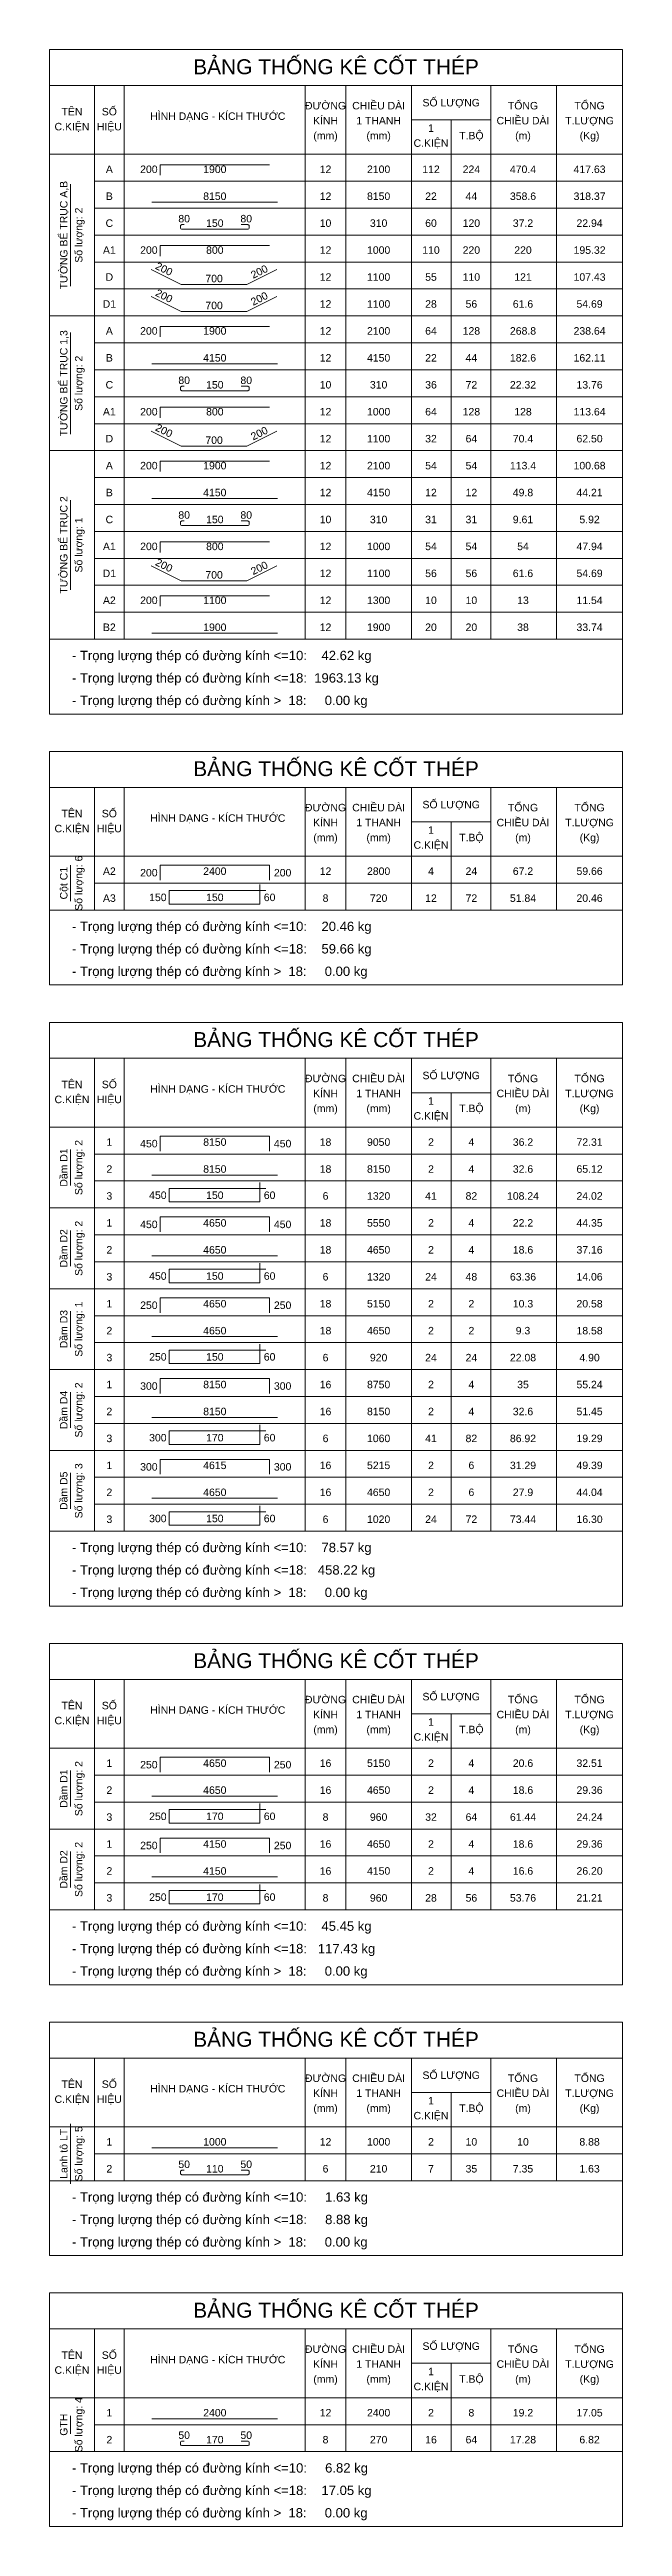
# Model space of a CAD drawing. Header units: inches. Extents: x 0 to 9575, y -2416425 to -2359700.
# Drawn here: x 0 to 9575, y -2416425 to -2375050 of the extents above; entities that cross this region are included whole.
import ezdxf
from ezdxf.enums import TextEntityAlignment as Align

# ---------------------------------------------------------------- set-up
doc = ezdxf.new("R2010")
doc.units = ezdxf.units.IN
doc.header["$MEASUREMENT"] = 0
doc.linetypes.add('HIDDENX2', pattern=[0.75, 0.5, -0.25])
for name, color, linetype, lineweight in [('Bao', 2, 'Continuous', 0), ('NetMo', 9, 'HIDDENX2', 0), ('Steel', 4, 'Continuous', 0), ('Text', 2, 'Continuous', 0), ('TextThep', 7, 'Continuous', 0)]:
    doc.layers.add(name, color=color, linetype=linetype, lineweight=lineweight)
doc.styles.add('Hoa', font='micross.ttf')
doc.styles.add('Thuong', font='micross.ttf')

msp = doc.modelspace()

# ---------------------------------------------------------------- texts
at = {"layer": 'Text', "color": 4, "style": 'Hoa'}
for p in [(4787.5, -2375462.5), (4787.5, -2387187.5), (4787.5, -2391712.5), (4787.5, -2402087.5), (4787.5, -2408412.5), (4787.5, -2412937.5)]:
    msp.add_text('BẢNG THỐNG KÊ CỐT THÉP', height=250, dxfattribs=at).set_placement(p, align=Align.CENTER)
at = {"layer": 'Text'}
for s, style, p in [('TÊN', 'Hoa', (375, -2376150)), ('SỐ', 'Hoa', (1000, -2376150)), ('HÌNH DẠNG - KÍCH THƯỚC', 'Hoa', (2812.5, -2376225)), ('ĐƯỜNG', 'Hoa', (4612.5, -2376050)), ('KÍNH', 'Hoa', (4612.5, -2376300)), ('CHIỀU DÀI', 'Hoa', (5500, -2376050)), ('SỐ LƯỢNG', 'Hoa', (6712.5, -2376000)), ('CHIỀU DÀI', 'Hoa', (7912.5, -2376300)), ('TỔNG', 'Hoa', (7912.5, -2376050)), ('TỔNG', 'Hoa', (9025, -2376050)), ('C.KIỆN', 'Hoa', (375, -2376400)), ('HIỆU', 'Hoa', (1000, -2376400)), ('(mm)', 'Thuong', (4612.5, -2376550)), ('1 THANH', 'Hoa', (5500, -2376300)), ('(mm)', 'Thuong', (5500, -2376550)), ('C.KIỆN', 'Hoa', (6375, -2376675)), ('1', 'Hoa', (6375, -2376425)), ('T.BỘ', 'Hoa', (7050, -2376550)), ('(m)', 'Thuong', (7912.5, -2376550)), ('T.LƯỢNG', 'Hoa', (9025, -2376300)), ('(Kg)', 'Thuong', (9025, -2376550)), ('TÊN', 'Hoa', (375, -2387875)), ('SỐ', 'Hoa', (1000, -2387875)), ('ĐƯỜNG', 'Hoa', (4612.5, -2387775)), ('CHIỀU DÀI', 'Hoa', (5500, -2387775)), ('SỐ LƯỢNG', 'Hoa', (6712.5, -2387725)), ('TỔNG', 'Hoa', (7912.5, -2387775)), ('TỔNG', 'Hoa', (9025, -2387775)), ('C.KIỆN', 'Hoa', (375, -2388125)), ('HIỆU', 'Hoa', (1000, -2388125)), ('HÌNH DẠNG - KÍCH THƯỚC', 'Hoa', (2812.5, -2387950)), ('KÍNH', 'Hoa', (4612.5, -2388025)), ('(mm)', 'Thuong', (4612.5, -2388275)), ('1 THANH', 'Hoa', (5500, -2388025)), ('(mm)', 'Thuong', (5500, -2388275)), ('1', 'Hoa', (6375, -2388150)), ('T.BỘ', 'Hoa', (7050, -2388275)), ('CHIỀU DÀI', 'Hoa', (7912.5, -2388025)), ('(m)', 'Thuong', (7912.5, -2388275)), ('T.LƯỢNG', 'Hoa', (9025, -2388025)), ('(Kg)', 'Thuong', (9025, -2388275)), ('C.KIỆN', 'Hoa', (6375, -2388400)), ('TÊN', 'Hoa', (375, -2392400)), ('SỐ', 'Hoa', (1000, -2392400)), ('ĐƯỜNG', 'Hoa', (4612.5, -2392300)), ('CHIỀU DÀI', 'Hoa', (5500, -2392300)), ('SỐ LƯỢNG', 'Hoa', (6712.5, -2392250)), ('TỔNG', 'Hoa', (7912.5, -2392300)), ('TỔNG', 'Hoa', (9025, -2392300)), ('C.KIỆN', 'Hoa', (375, -2392650)), ('HIỆU', 'Hoa', (1000, -2392650)), ('HÌNH DẠNG - KÍCH THƯỚC', 'Hoa', (2812.5, -2392475)), ('KÍNH', 'Hoa', (4612.5, -2392550)), ('(mm)', 'Thuong', (4612.5, -2392800)), ('1 THANH', 'Hoa', (5500, -2392550)), ('(mm)', 'Thuong', (5500, -2392800)), ('1', 'Hoa', (6375, -2392675)), ('T.BỘ', 'Hoa', (7050, -2392800)), ('CHIỀU DÀI', 'Hoa', (7912.5, -2392550)), ('(m)', 'Thuong', (7912.5, -2392800)), ('T.LƯỢNG', 'Hoa', (9025, -2392550)), ('(Kg)', 'Thuong', (9025, -2392800)), ('C.KIỆN', 'Hoa', (6375, -2392925)), ('TÊN', 'Hoa', (375, -2402775)), ('SỐ', 'Hoa', (1000, -2402775)), ('ĐƯỜNG', 'Hoa', (4612.5, -2402675)), ('CHIỀU DÀI', 'Hoa', (5500, -2402675)), ('SỐ LƯỢNG', 'Hoa', (6712.5, -2402625)), ('TỔNG', 'Hoa', (7912.5, -2402675)), ('TỔNG', 'Hoa', (9025, -2402675)), ('C.KIỆN', 'Hoa', (375, -2403025)), ('HIỆU', 'Hoa', (1000, -2403025)), ('HÌNH DẠNG - KÍCH THƯỚC', 'Hoa', (2812.5, -2402850)), ('KÍNH', 'Hoa', (4612.5, -2402925)), ('(mm)', 'Thuong', (4612.5, -2403175)), ('1 THANH', 'Hoa', (5500, -2402925)), ('(mm)', 'Thuong', (5500, -2403175)), ('1', 'Hoa', (6375, -2403050)), ('T.BỘ', 'Hoa', (7050, -2403175)), ('CHIỀU DÀI', 'Hoa', (7912.5, -2402925)), ('(m)', 'Thuong', (7912.5, -2403175)), ('T.LƯỢNG', 'Hoa', (9025, -2402925)), ('(Kg)', 'Thuong', (9025, -2403175)), ('C.KIỆN', 'Hoa', (6375, -2403300)), ('ĐƯỜNG', 'Hoa', (4612.5, -2409000)), ('CHIỀU DÀI', 'Hoa', (5500, -2409000)), ('SỐ LƯỢNG', 'Hoa', (6712.5, -2408950)), ('TỔNG', 'Hoa', (7912.5, -2409000)), ('TỔNG', 'Hoa', (9025, -2409000)), ('C.KIỆN', 'Hoa', (375, -2409350)), ('TÊN', 'Hoa', (375, -2409100)), ('HIỆU', 'Hoa', (1000, -2409350)), ('SỐ', 'Hoa', (1000, -2409100)), ('HÌNH DẠNG - KÍCH THƯỚC', 'Hoa', (2812.5, -2409175)), ('KÍNH', 'Hoa', (4612.5, -2409250)), ('1 THANH', 'Hoa', (5500, -2409250)), ('1', 'Hoa', (6375, -2409375)), ('CHIỀU DÀI', 'Hoa', (7912.5, -2409250)), ('T.LƯỢNG', 'Hoa', (9025, -2409250)), ('(mm)', 'Thuong', (4612.5, -2409500)), ('(mm)', 'Thuong', (5500, -2409500)), ('C.KIỆN', 'Hoa', (6375, -2409625)), ('T.BỘ', 'Hoa', (7050, -2409500)), ('(m)', 'Thuong', (7912.5, -2409500)), ('(Kg)', 'Thuong', (9025, -2409500)), ('ĐƯỜNG', 'Hoa', (4612.5, -2413525)), ('CHIỀU DÀI', 'Hoa', (5500, -2413525)), ('SỐ LƯỢNG', 'Hoa', (6712.5, -2413475)), ('TỔNG', 'Hoa', (7912.5, -2413525)), ('TỔNG', 'Hoa', (9025, -2413525)), ('C.KIỆN', 'Hoa', (375, -2413875)), ('TÊN', 'Hoa', (375, -2413625)), ('HIỆU', 'Hoa', (1000, -2413875)), ('SỐ', 'Hoa', (1000, -2413625)), ('HÌNH DẠNG - KÍCH THƯỚC', 'Hoa', (2812.5, -2413700)), ('KÍNH', 'Hoa', (4612.5, -2413775)), ('1 THANH', 'Hoa', (5500, -2413775)), ('1', 'Hoa', (6375, -2413900)), ('CHIỀU DÀI', 'Hoa', (7912.5, -2413775)), ('T.LƯỢNG', 'Hoa', (9025, -2413775)), ('(mm)', 'Thuong', (4612.5, -2414025)), ('(mm)', 'Thuong', (5500, -2414025)), ('C.KIỆN', 'Hoa', (6375, -2414150)), ('T.BỘ', 'Hoa', (7050, -2414025)), ('(m)', 'Thuong', (7912.5, -2414025)), ('(Kg)', 'Thuong', (9025, -2414025))]:
    msp.add_text(s, height=125, dxfattribs=dict(at, style=style)).set_placement(p, align=Align.CENTER)
at = {"layer": 'Text', "style": 'Hoa'}
for s, p in [('TƯỜNG BỂ TRỤC A,B', (300, -2378150)), ('Số lượng: 2', (550, -2378150)), ('TƯỜNG BỂ TRỤC 1,3', (300, -2380625)), ('Số lượng: 2', (550, -2380625)), ('TƯỜNG BỂ TRỤC 2', (300, -2383325)), ('Số lượng: 1', (550, -2383325)), ('Số lượng: 6', (550, -2388975)), ('Cột C1', (300, -2388975)), ('Dầm D1', (300, -2393725)), ('Số lượng: 2', (550, -2393725)), ('Dầm D2', (300, -2395075)), ('Số lượng: 2', (550, -2395075)), ('Số lượng: 1', (550, -2396425)), ('Dầm D3', (300, -2396425)), ('Dầm D4', (300, -2397775)), ('Số lượng: 2', (550, -2397775)), ('Dầm D5', (300, -2399125)), ('Số lượng: 3', (550, -2399125)), ('Dầm D1', (300, -2404100)), ('Số lượng: 2', (550, -2404100)), ('Số lượng: 2', (550, -2405450)), ('Dầm D2', (300, -2405450)), ('Lanh tô LT', (300, -2410200)), ('Số lượng: 5', (550, -2410200)), ('GTH', (300, -2414725)), ('Số lượng: 4', (550, -2414725))]:
    msp.add_text(s, height=125, rotation=90.00021, dxfattribs=at).set_placement(p, align=Align.CENTER)
for s, p in [('- Trọng lượng thép có đường kính <=10:    42.62 kg', (375, -2385250)), ('- Trọng lượng thép có đường kính <=18:  1963.13 kg', (375, -2385625)), ('- Trọng lượng thép có đường kính >  18:     0.00 kg', (375, -2386000)), ('- Trọng lượng thép có đường kính <=10:    20.46 kg', (375, -2389775)), ('- Trọng lượng thép có đường kính <=18:    59.66 kg', (375, -2390150)), ('- Trọng lượng thép có đường kính >  18:     0.00 kg', (375, -2390525)), ('- Trọng lượng thép có đường kính <=10:    78.57 kg', (375, -2400150)), ('- Trọng lượng thép có đường kính <=18:   458.22 kg', (375, -2400525)), ('- Trọng lượng thép có đường kính >  18:     0.00 kg', (375, -2400900)), ('- Trọng lượng thép có đường kính <=10:    45.45 kg', (375, -2406475)), ('- Trọng lượng thép có đường kính <=18:   117.43 kg', (375, -2406850)), ('- Trọng lượng thép có đường kính >  18:     0.00 kg', (375, -2407225)), ('- Trọng lượng thép có đường kính <=10:     1.63 kg', (375, -2411000)), ('- Trọng lượng thép có đường kính <=18:     8.88 kg', (375, -2411375)), ('- Trọng lượng thép có đường kính >  18:     0.00 kg', (375, -2411750)), ('- Trọng lượng thép có đường kính <=10:     6.82 kg', (375, -2415525)), ('- Trọng lượng thép có đường kính <=18:    17.05 kg', (375, -2415900)), ('- Trọng lượng thép có đường kính >  18:     0.00 kg', (375, -2416275))]:
    msp.add_text(s, height=156.25, dxfattribs=at).set_placement(p)
at = {"layer": 'TextThep', "style": 'Hoa'}
for s, p in [('A', (1000, -2377150)), ('1900', (2762.5, -2377150)), ('12', (4612.5, -2377150)), ('B', (1000, -2377600)), ('80', (2250, -2377975)), ('8150', (2762.5, -2377600)), ('80', (3287.5, -2377975)), ('12', (4612.5, -2377600)), ('8150', (5500, -2377600)), ('22', (6375, -2377600)), ('44', (7050, -2377600)), ('358.6', (7912.5, -2377600)), ('318.37', (9025, -2377600)), ('C', (1000, -2378050)), ('150', (2762.5, -2378050)), ('10', (4612.5, -2378050)), ('A1', (1000, -2378500)), ('800', (2762.5, -2378500)), ('12', (4612.5, -2378500)), ('D', (1000, -2378950)), ('700', (2750, -2378975)), ('12', (4612.5, -2378950)), ('D1', (1000, -2379400)), ('700', (2750, -2379425)), ('12', (4612.5, -2379400)), ('A', (1000, -2379850)), ('1900', (2762.5, -2379850)), ('12', (4612.5, -2379850)), ('B', (1000, -2380300)), ('4150', (2762.5, -2380300)), ('12', (4612.5, -2380300)), ('4150', (5500, -2380300)), ('22', (6375, -2380300)), ('44', (7050, -2380300)), ('182.6', (7912.5, -2380300)), ('162.11', (9025, -2380300)), ('C', (1000, -2380750)), ('80', (2250, -2380675)), ('150', (2762.5, -2380750)), ('80', (3287.5, -2380675)), ('10', (4612.5, -2380750)), ('A1', (1000, -2381200)), ('800', (2762.5, -2381200)), ('12', (4612.5, -2381200)), ('D', (1000, -2381650)), ('700', (2750, -2381675)), ('12', (4612.5, -2381650)), ('A', (1000, -2382100)), ('1900', (2762.5, -2382100)), ('12', (4612.5, -2382100)), ('B', (1000, -2382550)), ('80', (2250, -2382925)), ('4150', (2762.5, -2382550)), ('80', (3287.5, -2382925)), ('12', (4612.5, -2382550)), ('4150', (5500, -2382550)), ('12', (6375, -2382550)), ('12', (7050, -2382550)), ('49.8', (7912.5, -2382550)), ('44.21', (9025, -2382550)), ('C', (1000, -2383000)), ('150', (2762.5, -2383000)), ('10', (4612.5, -2383000)), ('A1', (1000, -2383450)), ('800', (2762.5, -2383450)), ('12', (4612.5, -2383450)), ('D1', (1000, -2383900)), ('700', (2750, -2383925)), ('12', (4612.5, -2383900)), ('A2', (1000, -2384350)), ('1100', (2762.5, -2384350)), ('12', (4612.5, -2384350)), ('B2', (1000, -2384800)), ('1900', (2762.5, -2384800)), ('12', (4612.5, -2384800)), ('1900', (5500, -2384800)), ('20', (6375, -2384800)), ('20', (7050, -2384800)), ('38', (7912.5, -2384800)), ('33.74', (9025, -2384800)), ('A2', (1000, -2388875)), ('2400', (2762.5, -2388875)), ('12', (4612.5, -2388875)), ('A3', (1000, -2389325)), ('150', (2762.5, -2389312.5)), ('8', (4612.5, -2389325)), ('1', (1000, -2393400)), ('8150', (2762.5, -2393400)), ('18', (4612.5, -2393400)), ('2', (1000, -2393850)), ('8150', (2762.5, -2393850)), ('18', (4612.5, -2393850)), ('8150', (5500, -2393850)), ('2', (6375, -2393850)), ('4', (7050, -2393850)), ('32.6', (7912.5, -2393850)), ('65.12', (9025, -2393850)), ('3', (1000, -2394300)), ('150', (2762.5, -2394287.5)), ('6', (4612.5, -2394300)), ('1', (1000, -2394750)), ('4650', (2762.5, -2394750)), ('18', (4612.5, -2394750)), ('2', (1000, -2395200)), ('4650', (2762.5, -2395200)), ('18', (4612.5, -2395200)), ('4650', (5500, -2395200)), ('2', (6375, -2395200)), ('4', (7050, -2395200)), ('18.6', (7912.5, -2395200)), ('37.16', (9025, -2395200)), ('3', (1000, -2395650)), ('150', (2762.5, -2395637.5)), ('6', (4612.5, -2395650)), ('1', (1000, -2396100)), ('4650', (2762.5, -2396100)), ('18', (4612.5, -2396100)), ('2', (1000, -2396550)), ('4650', (2762.5, -2396550)), ('18', (4612.5, -2396550)), ('4650', (5500, -2396550)), ('2', (6375, -2396550)), ('2', (7050, -2396550)), ('9.3', (7912.5, -2396550)), ('18.58', (9025, -2396550)), ('3', (1000, -2397000)), ('150', (2762.5, -2396987.5)), ('6', (4612.5, -2397000)), ('1', (1000, -2397450)), ('8150', (2762.5, -2397450)), ('16', (4612.5, -2397450)), ('2', (1000, -2397900)), ('8150', (2762.5, -2397900)), ('16', (4612.5, -2397900)), ('8150', (5500, -2397900)), ('2', (6375, -2397900)), ('4', (7050, -2397900)), ('32.6', (7912.5, -2397900)), ('51.45', (9025, -2397900)), ('3', (1000, -2398350)), ('170', (2762.5, -2398337.5)), ('6', (4612.5, -2398350)), ('1', (1000, -2398800)), ('4615', (2762.5, -2398800)), ('16', (4612.5, -2398800)), ('2', (1000, -2399250)), ('4650', (2762.5, -2399250)), ('16', (4612.5, -2399250)), ('4650', (5500, -2399250)), ('2', (6375, -2399250)), ('6', (7050, -2399250)), ('27.9', (7912.5, -2399250)), ('44.04', (9025, -2399250)), ('3', (1000, -2399700)), ('150', (2762.5, -2399687.5)), ('6', (4612.5, -2399700)), ('1', (1000, -2403775)), ('4650', (2762.5, -2403775)), ('16', (4612.5, -2403775)), ('2', (1000, -2404225)), ('4650', (2762.5, -2404225)), ('16', (4612.5, -2404225)), ('4650', (5500, -2404225)), ('2', (6375, -2404225)), ('4', (7050, -2404225)), ('18.6', (7912.5, -2404225)), ('29.36', (9025, -2404225)), ('3', (1000, -2404675)), ('170', (2762.5, -2404662.5)), ('8', (4612.5, -2404675)), ('1', (1000, -2405125)), ('4150', (2762.5, -2405125)), ('16', (4612.5, -2405125)), ('2', (1000, -2405575)), ('4150', (2762.5, -2405575)), ('16', (4612.5, -2405575)), ('4150', (5500, -2405575)), ('2', (6375, -2405575)), ('4', (7050, -2405575)), ('16.6', (7912.5, -2405575)), ('26.20', (9025, -2405575)), ('3', (1000, -2406025)), ('170', (2762.5, -2406012.5)), ('8', (4612.5, -2406025)), ('1', (1000, -2410100)), ('1000', (2762.5, -2410100)), ('12', (4612.5, -2410100)), ('1000', (5500, -2410100)), ('2', (6375, -2410100)), ('10', (7050, -2410100)), ('10', (7912.5, -2410100)), ('8.88', (9025, -2410100)), ('2', (1000, -2410550)), ('50', (2250, -2410475)), ('110', (2762.5, -2410550)), ('50', (3287.5, -2410475)), ('6', (4612.5, -2410550)), ('1', (1000, -2414625)), ('2400', (2762.5, -2414625)), ('12', (4612.5, -2414625)), ('2400', (5500, -2414625)), ('2', (6375, -2414625)), ('8', (7050, -2414625)), ('19.2', (7912.5, -2414625)), ('17.05', (9025, -2414625)), ('2', (1000, -2415075)), ('50', (2250, -2415000)), ('170', (2762.5, -2415075)), ('50', (3287.5, -2415000)), ('8', (4612.5, -2415075))]:
    msp.add_text(s, height=125, dxfattribs=at).set_placement(p, align=Align.BOTTOM_CENTER)
for s, p in [('200', (1806.2, -2377150)), ('200', (1806.2, -2378500)), ('200', (1806.2, -2379850)), ('200', (1806.2, -2381200)), ('200', (1806.2, -2382100)), ('200', (1806.2, -2383450)), ('200', (1806.2, -2384350)), ('200', (1806.2, -2388900)), ('150', (1956.2, -2389312.5)), ('450', (1806.2, -2393425)), ('450', (1956.2, -2394287.5)), ('450', (1806.2, -2394775)), ('450', (1956.2, -2395637.5)), ('250', (1806.2, -2396125)), ('250', (1956.2, -2396987.5)), ('300', (1806.2, -2397475)), ('300', (1956.2, -2398337.5)), ('300', (1806.2, -2398825)), ('300', (1956.2, -2399687.5)), ('250', (1806.2, -2403800)), ('250', (1956.2, -2404662.5)), ('250', (1806.2, -2405150)), ('250', (1956.2, -2406012.5))]:
    msp.add_text(s, height=125, dxfattribs=at).set_placement(p, align=Align.BOTTOM_RIGHT)
at = {"layer": 'TextThep', "color": 7, "style": 'Hoa'}
for s, p in [('2100', (5500, -2377150)), ('112', (6375, -2377150)), ('224', (7050, -2377150)), ('470.4', (7912.5, -2377150)), ('417.63', (9025, -2377150)), ('310', (5500, -2378050)), ('60', (6375, -2378050)), ('120', (7050, -2378050)), ('37.2', (7912.5, -2378050)), ('22.94', (9025, -2378050)), ('1000', (5500, -2378500)), ('110', (6375, -2378500)), ('220', (7050, -2378500)), ('220', (7912.5, -2378500)), ('195.32', (9025, -2378500)), ('1100', (5500, -2378950)), ('55', (6375, -2378950)), ('110', (7050, -2378950)), ('121', (7912.5, -2378950)), ('107.43', (9025, -2378950)), ('1100', (5500, -2379400)), ('28', (6375, -2379400)), ('56', (7050, -2379400)), ('61.6', (7912.5, -2379400)), ('54.69', (9025, -2379400)), ('2100', (5500, -2379850)), ('64', (6375, -2379850)), ('128', (7050, -2379850)), ('268.8', (7912.5, -2379850)), ('238.64', (9025, -2379850)), ('310', (5500, -2380750)), ('36', (6375, -2380750)), ('72', (7050, -2380750)), ('22.32', (7912.5, -2380750)), ('13.76', (9025, -2380750)), ('1000', (5500, -2381200)), ('64', (6375, -2381200)), ('128', (7050, -2381200)), ('128', (7912.5, -2381200)), ('113.64', (9025, -2381200)), ('1100', (5500, -2381650)), ('32', (6375, -2381650)), ('64', (7050, -2381650)), ('70.4', (7912.5, -2381650)), ('62.50', (9025, -2381650)), ('2100', (5500, -2382100)), ('54', (6375, -2382100)), ('54', (7050, -2382100)), ('113.4', (7912.5, -2382100)), ('100.68', (9025, -2382100)), ('310', (5500, -2383000)), ('31', (6375, -2383000)), ('31', (7050, -2383000)), ('9.61', (7912.5, -2383000)), ('5.92', (9025, -2383000)), ('1000', (5500, -2383450)), ('54', (6375, -2383450)), ('54', (7050, -2383450)), ('54', (7912.5, -2383450)), ('47.94', (9025, -2383450)), ('1100', (5500, -2383900)), ('56', (6375, -2383900)), ('56', (7050, -2383900)), ('61.6', (7912.5, -2383900)), ('54.69', (9025, -2383900)), ('1300', (5500, -2384350)), ('10', (6375, -2384350)), ('10', (7050, -2384350)), ('13', (7912.5, -2384350)), ('11.54', (9025, -2384350)), ('2800', (5500, -2388875)), ('4', (6375, -2388875)), ('24', (7050, -2388875)), ('67.2', (7912.5, -2388875)), ('59.66', (9025, -2388875)), ('720', (5500, -2389325)), ('12', (6375, -2389325)), ('72', (7050, -2389325)), ('51.84', (7912.5, -2389325)), ('20.46', (9025, -2389325)), ('9050', (5500, -2393400)), ('2', (6375, -2393400)), ('4', (7050, -2393400)), ('36.2', (7912.5, -2393400)), ('72.31', (9025, -2393400)), ('1320', (5500, -2394300)), ('41', (6375, -2394300)), ('82', (7050, -2394300)), ('108.24', (7912.5, -2394300)), ('24.02', (9025, -2394300)), ('5550', (5500, -2394750)), ('2', (6375, -2394750)), ('4', (7050, -2394750)), ('22.2', (7912.5, -2394750)), ('44.35', (9025, -2394750)), ('1320', (5500, -2395650)), ('24', (6375, -2395650)), ('48', (7050, -2395650)), ('63.36', (7912.5, -2395650)), ('14.06', (9025, -2395650)), ('5150', (5500, -2396100)), ('2', (6375, -2396100)), ('2', (7050, -2396100)), ('10.3', (7912.5, -2396100)), ('20.58', (9025, -2396100)), ('920', (5500, -2397000)), ('24', (6375, -2397000)), ('24', (7050, -2397000)), ('22.08', (7912.5, -2397000)), ('4.90', (9025, -2397000)), ('8750', (5500, -2397450)), ('2', (6375, -2397450)), ('4', (7050, -2397450)), ('35', (7912.5, -2397450)), ('55.24', (9025, -2397450)), ('1060', (5500, -2398350)), ('41', (6375, -2398350)), ('82', (7050, -2398350)), ('86.92', (7912.5, -2398350)), ('19.29', (9025, -2398350)), ('5215', (5500, -2398800)), ('2', (6375, -2398800)), ('6', (7050, -2398800)), ('31.29', (7912.5, -2398800)), ('49.39', (9025, -2398800)), ('1020', (5500, -2399700)), ('24', (6375, -2399700)), ('72', (7050, -2399700)), ('73.44', (7912.5, -2399700)), ('16.30', (9025, -2399700)), ('5150', (5500, -2403775)), ('2', (6375, -2403775)), ('4', (7050, -2403775)), ('20.6', (7912.5, -2403775)), ('32.51', (9025, -2403775)), ('960', (5500, -2404675)), ('32', (6375, -2404675)), ('64', (7050, -2404675)), ('61.44', (7912.5, -2404675)), ('24.24', (9025, -2404675)), ('4650', (5500, -2405125)), ('2', (6375, -2405125)), ('4', (7050, -2405125)), ('18.6', (7912.5, -2405125)), ('29.36', (9025, -2405125)), ('960', (5500, -2406025)), ('28', (6375, -2406025)), ('56', (7050, -2406025)), ('53.76', (7912.5, -2406025)), ('21.21', (9025, -2406025)), ('210', (5500, -2410550)), ('7', (6375, -2410550)), ('35', (7050, -2410550)), ('7.35', (7912.5, -2410550)), ('1.63', (9025, -2410550)), ('270', (5500, -2415075)), ('16', (6375, -2415075)), ('64', (7050, -2415075)), ('17.28', (7912.5, -2415075)), ('6.82', (9025, -2415075))]:
    msp.add_text(s, height=125, dxfattribs=at).set_placement(p, align=Align.BOTTOM_CENTER)
at = {"layer": 'TextThep', "style": 'Hoa'}
for p in [(2000, -2378870), (2000, -2379320), (2000, -2381570), (2000, -2383820)]:
    msp.add_text('200', height=125, rotation=333.52941, dxfattribs=at).set_placement(p, align=Align.BOTTOM_RIGHT)
for p in [(3550, -2378850), (3550, -2379300), (3550, -2381550), (3550, -2383800)]:
    msp.add_text('200', height=125, rotation=26.47059, dxfattribs=at).set_placement(p, align=Align.BOTTOM_CENTER)
for s, p in [('200', (3750, -2388900)), ('60', (3581.2, -2389312.5)), ('450', (3750, -2393425)), ('60', (3581.2, -2394287.5)), ('450', (3750, -2394775)), ('60', (3581.2, -2395637.5)), ('250', (3750, -2396125)), ('60', (3581.2, -2396987.5)), ('300', (3750, -2397475)), ('60', (3581.2, -2398337.5)), ('300', (3750, -2398825)), ('60', (3581.2, -2399687.5)), ('250', (3750, -2403800)), ('60', (3581.2, -2404662.5)), ('250', (3750, -2405150)), ('60', (3581.2, -2406012.5))]:
    msp.add_text(s, height=125, dxfattribs=at).set_placement(p, align=Align.BOTTOM_LEFT)

# ---------------------------------------------------------------- linework, layer by layer
at = {"layer": 'Bao'}
for p, q in [((0, -2375050), (9575, -2375050)), ((0, -2375050), (0, -2386150)), ((9575, -2375050), (9575, -2386150)), ((0, -2375650), (9575, -2375650)), ((750, -2375650), (750, -2384900)), ((1250, -2375650), (1250, -2384900)), ((4275, -2375650), (4275, -2384900)), ((4950, -2375650), (4950, -2384900)), ((6050, -2375650), (6050, -2384900)), ((7375, -2375650), (7375, -2384900)), ((8475, -2375650), (8475, -2384900)), ((6050, -2376225), (7375, -2376225)), ((6712.5, -2376225), (6712.5, -2384900)), ((0, -2376800), (9575, -2376800)), ((0, -2386775), (9575, -2386775)), ((0, -2386775), (0, -2390675)), ((9575, -2386775), (9575, -2390675)), ((0, -2387375), (9575, -2387375)), ((750, -2387375), (750, -2389425)), ((1250, -2387375), (1250, -2389425)), ((4275, -2387375), (4275, -2389425)), ((4950, -2387375), (4950, -2389425)), ((6050, -2387375), (6050, -2389425)), ((7375, -2387375), (7375, -2389425)), ((8475, -2387375), (8475, -2389425)), ((6050, -2387950), (7375, -2387950)), ((6712.5, -2387950), (6712.5, -2389425)), ((0, -2388525), (9575, -2388525)), ((0, -2391300), (9575, -2391300)), ((0, -2391300), (0, -2401050)), ((9575, -2391300), (9575, -2401050)), ((0, -2391900), (9575, -2391900)), ((750, -2391900), (750, -2399800)), ((1250, -2391900), (1250, -2399800)), ((4275, -2391900), (4275, -2399800)), ((4950, -2391900), (4950, -2399800)), ((6050, -2391900), (6050, -2399800)), ((7375, -2391900), (7375, -2399800)), ((8475, -2391900), (8475, -2399800)), ((6050, -2392475), (7375, -2392475)), ((6712.5, -2392475), (6712.5, -2399800)), ((0, -2393050), (9575, -2393050)), ((0, -2401675), (9575, -2401675)), ((0, -2401675), (0, -2407375)), ((9575, -2401675), (9575, -2407375)), ((0, -2402275), (9575, -2402275)), ((750, -2402275), (750, -2406125)), ((1250, -2402275), (1250, -2406125)), ((4275, -2402275), (4275, -2406125)), ((4950, -2402275), (4950, -2406125)), ((6050, -2402275), (6050, -2406125)), ((7375, -2402275), (7375, -2406125)), ((8475, -2402275), (8475, -2406125)), ((6050, -2402850), (7375, -2402850)), ((6712.5, -2402850), (6712.5, -2406125)), ((0, -2403425), (9575, -2403425)), ((0, -2408000), (9575, -2408000)), ((0, -2408000), (0, -2411900)), ((9575, -2408000), (9575, -2411900)), ((0, -2408600), (9575, -2408600)), ((750, -2408600), (750, -2410650)), ((1250, -2408600), (1250, -2410650)), ((4275, -2408600), (4275, -2410650)), ((4950, -2408600), (4950, -2410650)), ((6050, -2408600), (6050, -2410650)), ((7375, -2408600), (7375, -2410650)), ((8475, -2408600), (8475, -2410650)), ((6050, -2409175), (7375, -2409175)), ((6712.5, -2409175), (6712.5, -2410650)), ((0, -2409750), (9575, -2409750)), ((0, -2412525), (9575, -2412525)), ((0, -2412525), (0, -2416425)), ((9575, -2412525), (9575, -2416425)), ((0, -2413125), (9575, -2413125)), ((750, -2413125), (750, -2415175)), ((1250, -2413125), (1250, -2415175)), ((4275, -2413125), (4275, -2415175)), ((4950, -2413125), (4950, -2415175)), ((6050, -2413125), (6050, -2415175)), ((7375, -2413125), (7375, -2415175)), ((8475, -2413125), (8475, -2415175)), ((6050, -2413700), (7375, -2413700)), ((6712.5, -2413700), (6712.5, -2415175)), ((0, -2414275), (9575, -2414275))]:
    msp.add_line(p, q, dxfattribs=at)
at = {"layer": 'NetMo'}
for p, q in [((750, -2377250), (9575, -2377250)), ((750, -2377700), (9575, -2377700)), ((750, -2378150), (9575, -2378150)), ((750, -2378600), (9575, -2378600)), ((750, -2379050), (9575, -2379050)), ((750, -2379500), (9575, -2379500)), ((750, -2379950), (9575, -2379950)), ((750, -2380400), (9575, -2380400)), ((750, -2380850), (9575, -2380850)), ((750, -2381300), (9575, -2381300)), ((750, -2381750), (9575, -2381750)), ((750, -2382200), (9575, -2382200)), ((750, -2382650), (9575, -2382650)), ((750, -2383100), (9575, -2383100)), ((750, -2383550), (9575, -2383550)), ((750, -2384000), (9575, -2384000)), ((750, -2384450), (9575, -2384450)), ((750, -2384900), (9575, -2384900)), ((750, -2388975), (9575, -2388975)), ((750, -2389425), (9575, -2389425)), ((750, -2393500), (9575, -2393500)), ((750, -2393950), (9575, -2393950)), ((750, -2394400), (9575, -2394400)), ((750, -2394850), (9575, -2394850)), ((750, -2395300), (9575, -2395300)), ((750, -2395750), (9575, -2395750)), ((750, -2396200), (9575, -2396200)), ((750, -2396650), (9575, -2396650)), ((750, -2397100), (9575, -2397100)), ((750, -2397550), (9575, -2397550)), ((750, -2398000), (9575, -2398000)), ((750, -2398450), (9575, -2398450)), ((750, -2398900), (9575, -2398900)), ((750, -2399350), (9575, -2399350)), ((750, -2399800), (9575, -2399800)), ((750, -2403875), (9575, -2403875)), ((750, -2404325), (9575, -2404325)), ((750, -2404775), (9575, -2404775)), ((750, -2405225), (9575, -2405225)), ((750, -2405675), (9575, -2405675)), ((750, -2406125), (9575, -2406125)), ((750, -2410200), (9575, -2410200)), ((750, -2410650), (9575, -2410650)), ((750, -2414725), (9575, -2414725)), ((750, -2415175), (9575, -2415175))]:
    msp.add_line(p, q, dxfattribs=at)
at = {"layer": 'Steel'}
for points in [[(1850, -2377150), (1850, -2376975), (3675, -2376975)], [(1712.5, -2377600), (3812.5, -2377600)], [(1850, -2378500), (1850, -2378325), (3675, -2378325)], [(1700, -2378725), (2200, -2378975), (3300, -2378975), (3800, -2378725)], [(1700, -2379175), (2200, -2379425), (3300, -2379425), (3800, -2379175)], [(1850, -2379850), (1850, -2379675), (3675, -2379675)], [(1712.5, -2380300), (3812.5, -2380300)], [(1850, -2381200), (1850, -2381025), (3675, -2381025)], [(1700, -2381425), (2200, -2381675), (3300, -2381675), (3800, -2381425)], [(1850, -2382100), (1850, -2381925), (3675, -2381925)], [(1712.5, -2382550), (3812.5, -2382550)], [(1850, -2383450), (1850, -2383275), (3675, -2383275)], [(1700, -2383675), (2200, -2383925), (3300, -2383925), (3800, -2383675)], [(1850, -2384350), (1850, -2384175), (3675, -2384175)], [(1712.5, -2384800), (3812.5, -2384800)], [(1850, -2388925), (1850, -2388675), (3675, -2388675), (3675, -2388925)], [(3612.5, -2389100), (2000, -2389100), (2000, -2389325), (3512.5, -2389325), (3512.5, -2389000)], [(1850, -2393450), (1850, -2393200), (3675, -2393200), (3675, -2393450)], [(1712.5, -2393850), (3812.5, -2393850)], [(3612.5, -2394075), (2000, -2394075), (2000, -2394300), (3512.5, -2394300), (3512.5, -2393975)], [(1850, -2394800), (1850, -2394550), (3675, -2394550), (3675, -2394800)], [(1712.5, -2395200), (3812.5, -2395200)], [(3612.5, -2395425), (2000, -2395425), (2000, -2395650), (3512.5, -2395650), (3512.5, -2395325)], [(1850, -2396150), (1850, -2395900), (3675, -2395900), (3675, -2396150)], [(1712.5, -2396550), (3812.5, -2396550)], [(3612.5, -2396775), (2000, -2396775), (2000, -2397000), (3512.5, -2397000), (3512.5, -2396675)], [(1850, -2397500), (1850, -2397250), (3675, -2397250), (3675, -2397500)], [(1712.5, -2397900), (3812.5, -2397900)], [(3612.5, -2398125), (2000, -2398125), (2000, -2398350), (3512.5, -2398350), (3512.5, -2398025)], [(1850, -2398850), (1850, -2398600), (3675, -2398600), (3675, -2398850)], [(1712.5, -2399250), (3812.5, -2399250)], [(3612.5, -2399475), (2000, -2399475), (2000, -2399700), (3512.5, -2399700), (3512.5, -2399375)], [(1850, -2403825), (1850, -2403575), (3675, -2403575), (3675, -2403825)], [(1712.5, -2404225), (3812.5, -2404225)], [(3612.5, -2404450), (2000, -2404450), (2000, -2404675), (3512.5, -2404675), (3512.5, -2404350)], [(1850, -2405175), (1850, -2404925), (3675, -2404925), (3675, -2405175)], [(1712.5, -2405575), (3812.5, -2405575)], [(3612.5, -2405800), (2000, -2405800), (2000, -2406025), (3512.5, -2406025), (3512.5, -2405700)], [(1712.5, -2410100), (3812.5, -2410100)], [(1712.5, -2414625), (3812.5, -2414625)]]:
    msp.add_lwpolyline(points, dxfattribs=at)
for points in [[(2250, -2377975), (2212.5, -2377975, 0.4142136), (2187.5, -2378000), (2187.5, -2378025, 0.4142136), (2212.5, -2378050), (3312.5, -2378050, 0.4142136), (3337.5, -2378025), (3337.5, -2378000, 0.4142136), (3312.5, -2377975), (3200, -2377975)], [(2250, -2380675), (2212.5, -2380675, 0.4142136), (2187.5, -2380700), (2187.5, -2380725, 0.4142136), (2212.5, -2380750), (3312.5, -2380750, 0.4142136), (3337.5, -2380725), (3337.5, -2380700, 0.4142136), (3312.5, -2380675), (3200, -2380675)], [(2250, -2382925), (2212.5, -2382925, 0.4142136), (2187.5, -2382950), (2187.5, -2382975, 0.4142136), (2212.5, -2383000), (3312.5, -2383000, 0.4142136), (3337.5, -2382975), (3337.5, -2382950, 0.4142136), (3312.5, -2382925), (3200, -2382925)], [(2250, -2410475), (2212.5, -2410475, 0.4142136), (2187.5, -2410500), (2187.5, -2410525, 0.4142136), (2212.5, -2410550), (3312.5, -2410550, 0.4142136), (3337.5, -2410525), (3337.5, -2410500, 0.4142136), (3312.5, -2410475), (3200, -2410475)], [(2250, -2415000), (2212.5, -2415000, 0.4142136), (2187.5, -2415025), (2187.5, -2415050, 0.4142136), (2212.5, -2415075), (3312.5, -2415075, 0.4142136), (3337.5, -2415050), (3337.5, -2415025, 0.4142136), (3312.5, -2415000), (3200, -2415000)]]:
    msp.add_lwpolyline(points, format="xyb", dxfattribs=at)
at = {"layer": 'Text'}
for p, q in [((350, -2379000), (350, -2377300)), ((0, -2379500), (9575, -2379500)), ((350, -2381475), (350, -2379775)), ((0, -2381750), (9575, -2381750)), ((350, -2384075), (350, -2382575)), ((0, -2384900), (9575, -2384900)), ((0, -2384900), (9575, -2384900)), ((0, -2386150), (9575, -2386150)), ((350, -2389275), (350, -2388675)), ((0, -2389425), (9575, -2389425)), ((0, -2389425), (9575, -2389425)), ((0, -2390675), (9575, -2390675)), ((350, -2394025), (350, -2393425)), ((0, -2394400), (9575, -2394400)), ((350, -2395375), (350, -2394775)), ((0, -2395750), (9575, -2395750)), ((350, -2396725), (350, -2396125)), ((0, -2397100), (9575, -2397100)), ((350, -2398075), (350, -2397475)), ((0, -2398450), (9575, -2398450)), ((350, -2399425), (350, -2398825)), ((0, -2399800), (9575, -2399800)), ((0, -2399800), (9575, -2399800)), ((0, -2401050), (9575, -2401050)), ((350, -2404400), (350, -2403800)), ((0, -2404775), (9575, -2404775)), ((350, -2405750), (350, -2405150)), ((0, -2406125), (9575, -2406125)), ((0, -2406125), (9575, -2406125)), ((0, -2407375), (9575, -2407375)), ((350, -2410700), (350, -2409700)), ((0, -2410650), (9575, -2410650)), ((0, -2410650), (9575, -2410650)), ((0, -2411900), (9575, -2411900)), ((350, -2414875), (350, -2414575)), ((0, -2415175), (9575, -2415175)), ((0, -2415175), (9575, -2415175)), ((0, -2416425), (9575, -2416425))]:
    msp.add_line(p, q, dxfattribs=at)

msp.set_redraw_order([(e.dxf.handle, doc.entitydb.next_handle()) for e in msp.query("TEXT MTEXT ATTDEF DIMENSION ARC_DIMENSION")])  # texts and dimensions are drawn at this point

doc.saveas('drawing.dxf')
